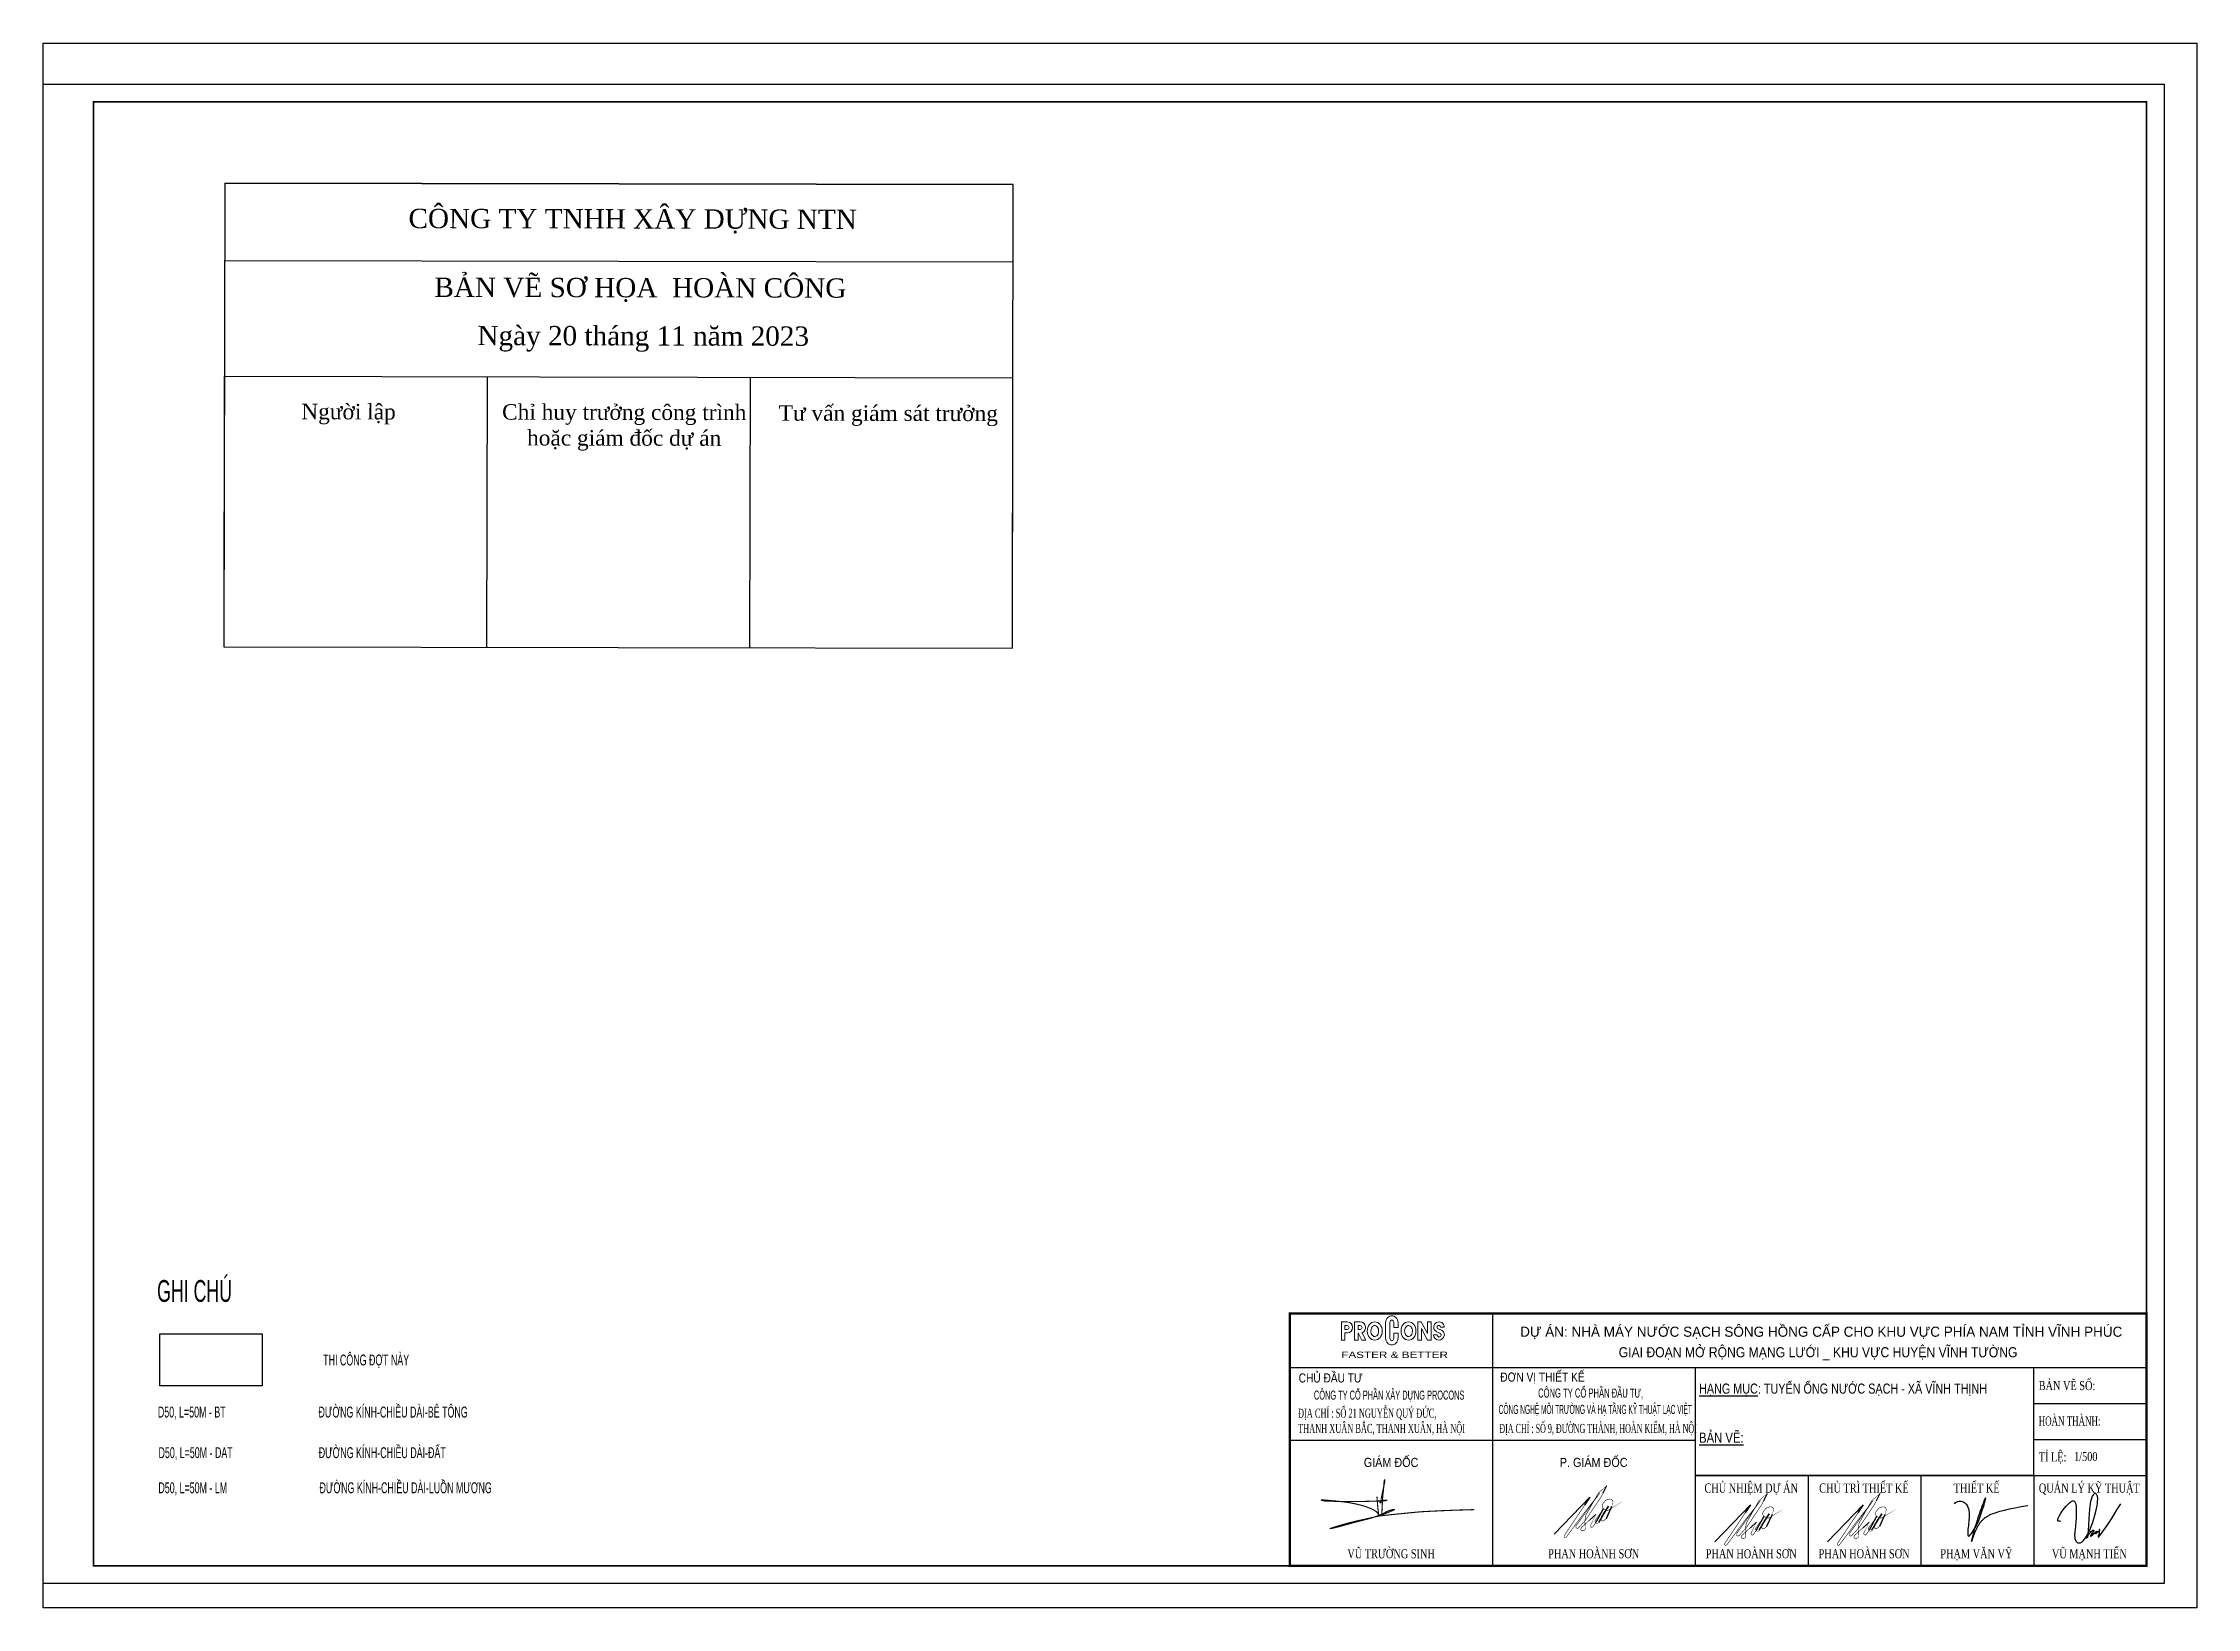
# Paper-space layout 'Layout1' of a CAD drawing. Extents: x -2400 to 6820, y -1166 to 888.
# Drawn here: x 2146.3 to 2572.9, y -1150.2 to -840.2 of the extents above; entities that cross this region are included whole.
import ezdxf
from ezdxf.enums import TextEntityAlignment as Align

# ---------------------------------------------------------------- set-up
doc = ezdxf.new("R2010")
doc.units = 0
doc.header["$MEASUREMENT"] = 0
for name, color, linetype in [('50', 2, 'Continuous'), ('CHU KHUNG TEN', 7, 'Continuous'), ('DUONGBAO', 7, 'Continuous'), ('NETTHAY', 7, 'Continuous'), ('Text', 2, 'Continuous'), ('Thi công đợt này', 10, 'ZIGZAG')]:
    doc.layers.add(name, color=color, linetype=linetype)
doc.layers.add('G-ANNO-TTLB', color=6, linetype='Continuous', lineweight=9)
doc.layers.add('G-IMPT', color=8, linetype='Continuous', lineweight=9)
doc.styles.add('Arial_7', font='arial.ttf', dxfattribs={"width": 1.3, "height": 1.43})
doc.styles.get("Standard").update_dxf_attribs({"font": 'vntimeh.shx', "bigfont": 'vn.shx'})
doc.styles.add('STYLE5', font='VHARIAL.TTF')
doc.styles.add('vnavantH', font='VHAVAN.TTF')
doc.styles.add('VNTIMEHSHX', font='vntimeh.shx', dxfattribs={"width": 0.8})
doc.linetypes.add('ZIGZAG', pattern='A,0.0001,-0.2,[131,ltypeshp.shx,S=0.2,R=0,X=-0.2,Y=0],-0.4,[131,ltypeshp.shx,S=0.2,R=180,X=0.2,Y=0],-0.2', length=0.8001)

psp = doc.layouts.get("Layout1")

# ---------------------------------------------------------------- texts
at = {"layer": 'CHU KHUNG TEN', "color": 2, "style": 'vnavantH', "width": 0.608203}
for s, height, p in [('ghi chó', 4.32, (2176.34, -1089.59)), ('thi c«ng ®ît nµy', 2.16, (2210.33, -1102.18)), ('c«ng ty cæ phÇn x©y dùng procons', 1.8, (2412.92, -1108.96)), ('d50, l=50m - bt', 2.16, (2175.79, -1112.5)), ('®\xadêng kÝnh-chiÒu dµi-bª t«ng', 2.16, (2215.66, -1112.5)), ('d50, l=50m - dat', 2.16, (2176.55, -1120.54)), ('®\xadêng kÝnh-chiÒu dµi-®Êt', 2.16, (2213.51, -1120.54)), ('d50, l=50m - lm', 2.16, (2175.99, -1127.5)), ('®\xadêng kÝnh-chiÒu dµi-luån m\xad¬ng', 2.16, (2218.15, -1127.5))]:
    psp.add_text(s, height=height, dxfattribs=at).set_placement(p, align=Align.CENTER)
at = {"layer": 'CHU KHUNG TEN', "color": 2, "style": 'vnavantH'}
for s, width, p, p2 in [('c«ng ty cæ phÇn ®Çu t\xad,', 0.624055, (2442.42, -1108.55), (2463.22, -1108.55)), ('c«ng nghÖ m«i tr\xadêng vµ h¹ tÇng kü thuËt l¹c viÖt', 0.546264, (2434.61, -1111.79), (2472.86, -1111.79))]:
    psp.add_text(s, height=1.8, dxfattribs=dict(at, width=width)).set_placement(p, p2, align=Align.FIT)
at = {"layer": 'G-ANNO-TTLB', "insert": (2403.43, -1099.44), "char_height": 1.2768, "width": 24.7521, "attachment_point": 1, "style": 'Arial_7'}
psp.add_mtext('FASTER & BETTER', dxfattribs=at)
at = {"layer": 'Text', "color": 2, "style": 'vnavantH'}
psp.add_text('dù ¸n: nhµ m¸y n\xadíc s¹ch s«ng hång cÊp cho khu vùc phÝa nam tØnh vÜnh phóc ', height=2, dxfattribs=at).set_placement((2498.86, -1095.42), align=Align.MIDDLE)
at = {"layer": 'Text', "color": 2, "style": 'vnavantH', "width": 0.9}
psp.add_text('giai ®o¹n më réng m¹ng l\xadíi _ khu vùc huyÖn vÜnh t\xadêng', height=2, dxfattribs=at).set_placement((2497.86, -1099.55), align=Align.MIDDLE)
at = {"layer": 'Text', "color": 2}
for s, style, width, p in [('chñ ®Çu t\xad', 'STYLE5', 0.8, (2395, -1105.56)), ('®¬n vÞ thiÕt kÕ', 'STYLE5', 0.8, (2434.93, -1105.39)), ('B¶n vÏ sè:', 'VNTIMEHSHX', 0.75, (2541.55, -1107.07)), ('thanh xu©n b¾c, thanh xu©n, hµ néi', 'VNTIMEHSHX', 0.6, (2394.87, -1115.56)), ('®Þa chØ : sè 21 nguyÔn quý ®øc,', 'VNTIMEHSHX', 0.6, (2394.87, -1112.54)), ('®Þa chØ : sè 9, ®\xadêng thµnh, hoµn kiÕm, hµ néi', 'VNTIMEHSHX', 0.55, (2434.74, -1115.56)), ('hoµn thµnh:', 'VNTIMEHSHX', 0.65, (2541.55, -1114.09)), ('TØ LÖ:', 'VNTIMEHSHX', 0.75, (2541.55, -1121.21)), ('1/500', 'VNTIMEHSHX', 0.75, (2548.55, -1121.12))]:
    psp.add_text(s, height=1.8, dxfattribs=dict(at, style=style, width=width)).set_placement(p)
at = {"layer": 'Text', "color": 2, "width": 0.8}
for s, style, p in [('%%Uh¹ng môc%%U: tuyÕn èng n\xadíc s¹ch - x· vÜnh thÞnh', 'vnavantH', (2474.29, -1106.77)), ('%%Ub¶n vÏ:', 'STYLE5', (2474.29, -1116.49))]:
    psp.add_text(s, height=2, dxfattribs=dict(at, style=style)).set_placement(p, align=Align.MIDDLE_LEFT)
at = {"layer": 'Text', "color": 2}
for s, style, width, p in [('gi¸m ®èc', 'STYLE5', 0.85, (2413.3, -1121.39)), ('p. gi¸m ®èc', 'STYLE5', 0.85, (2453.42, -1121.39)), ('CHñ NHIÖM Dù ¸N', 'VNTIMEHSHX', 0.75, (2484.62, -1126.47)), ('Chñ tr× ThiÕt kÕ', 'VNTIMEHSHX', 0.75, (2506.94, -1126.47)), ('ThiÕt kÕ', 'VNTIMEHSHX', 0.75, (2529.26, -1126.47)), ('QU¶N Lý Kü THUËT', 'VNTIMEHSHX', 0.75, (2551.58, -1126.47)), ('vò tr\xadêng sinh', 'VNTIMEHSHX', 0.75, (2413.3, -1139.48)), ('phan hoµnh s¬n', 'VNTIMEHSHX', 0.75, (2453.42, -1139.48)), ('phan hoµnh s¬n', 'VNTIMEHSHX', 0.75, (2484.62, -1139.48)), ('phan hoµnh s¬n', 'VNTIMEHSHX', 0.75, (2506.97, -1139.48)), ('ph¹m v¨n vü', 'VNTIMEHSHX', 0.75, (2529.21, -1139.48)), ('vò m¹nh tiÕn', 'VNTIMEHSHX', 0.75, (2551.58, -1139.48))]:
    psp.add_text(s, height=1.8, dxfattribs=dict(at, style=style, width=width)).set_placement(p, align=Align.MIDDLE_CENTER)

# ---------------------------------------------------------------- blocks, each defined once
blk = doc.blocks.new('phs')
at = {"color": 100}
for points in [[(27.4, 19.11), (40.23, 32.35)], [(40.23, 32.35), (38.3, 29.47)], [(45, 33.98), (46.29, 36.52)], [(40.17, 24.22), (42.34, 26.18)], [(42.41, 23.45), (45.05, 28.3)], [(43.36, 23.27), (46.86, 29.15)], [(46.86, 29.15), (44.94, 26.4)], [(46.11, 24.7), (48.08, 29.11)]]:
    blk.add_lwpolyline(points, dxfattribs=at)
at = {"color": 100, "const_width": 0.2}
for points in [[(38.3, 29.47), (31.07, 18.68, 0.220706), (31.04, 18.02), (31.04, 18.02, 0.401128), (31.81, 18.15), (37.73, 26.18), (43.79, 33.93)], [(43.79, 33.93), (35.23, 22.07), (35.2, 21.92, 0.765456), (36.18, 21.42), (38.54, 24.04, 0.036101), (38.83, 24.41), (44.04, 32.19, 0.025236), (44.07, 32.24), (45, 33.98)], [(44.94, 26.4), (44.35, 25.56, 0.153955), (44.25, 25.25), (44.25, 24.38, 0.62463), (45.14, 23.95), (46.11, 24.7)]]:
    blk.add_lwpolyline(points, format="xyb", dxfattribs=at)
at = {"color": 100}
for points in [[(46.29, 36.52, 0.0528, 0.2, 0), (43.72, 34.3, 0.2, 0.2, 0.085739), (43.01, 33.44, 0.2, 0.2, 0), (38.82, 26.03, 0.2, 0.2, 0.083155), (38.75, 25.85, 0.2, 0.2, 0), (38.38, 23.86, 0.2, 0.2, 0), (38.54, 21.27, 0.2, 0.2, -0.409714), (37.77, 20.39, 0.2, 0.2, 0), (37.47, 20.36, 0.2, 0.2, -0.560364), (36.98, 21.05, 0.2, 0.2, 0), (37.13, 21.42, 0.2, 0.2, -0.11039), (37.26, 21.59, 0.2, 0.2, 0), (40.17, 24.22, 0.2, 0.2, 0)], [(48.08, 29.11, 0.05, 0.2, 0), (48.46, 30.69, 0.2, 0.2, 0.505026), (47.04, 31.62, 0.2, 0.2, 0), (46.22, 31.39, 0.2, 0.2, 0.160271), (45.58, 30.96, 0.2, 0.2, 0), (44.85, 30.02, 0.2, 0.2, 0.426284), (45.11, 28.25, 0.2, 0.2, 0), (45.63, 27.88, 0.2, 0.2, 0.29986), (47, 27.83, 0.2, 0.03, 0), (51.98, 30.87, 0, 0, 0)], [(42.34, 26.18, 0.05, 0.2, 0), (40.42, 22.24, 0.2, 0.2, 0.688574), (41.21, 21.68, 0.2, 0.2, 0), (41.21, 21.68, 0.2, 0.2, 0), (42.41, 23.45, 0.2, 0.2, 0)], [(45.05, 28.3, 0.05, 0.2, 0), (42.14, 24.09, 0.2, 0.2, 0.206634), (42.05, 23.66, 0.2, 0.2, 0), (42.07, 23.58, 0.2, 0.121, 0.672746), (43.36, 23.27, 0.2, 0.121, 0.213777)]]:
    blk.add_lwpolyline(points, format="xyseb", dxfattribs=at)
blk = doc.blocks.new('Khung A2 CN - NMN Song Hong chuan - chu ky_dwg_logo PROCONS-959554-Autocad')
at = {"layer": 'G-IMPT'}
for p, q in [((9.16, 2.07), (8.42, 2.07)), ((9.81, 3.58), (10.58, 3.58))]:
    blk.add_line(p, q, dxfattribs=at)
at = {"layer": 'G-IMPT', "flags": 128}
for points in [[(-9, 4.66), (-10.17, 4.66), (-10.17, 0.98), (-9.45, 0.98), (-9.45, 2.43), (-9, 2.43)], [(-6.02, 2.49), (-5.26, 0.98), (-6.04, 0.98), (-6.77, 2.43), (-6.81, 2.43), (-6.81, 0.98), (-7.54, 0.98), (-7.54, 4.66), (-6.37, 4.66)], [(-1.28, 4.47), (-1.28, 2.39), (-1.28, 1.43)], [(-0.42, 1.47), (-0.43, 2.17), (-0.43, 4.44)], [(0.42, 4.44), (0.43, 3.51), (1.29, 3.51), (1.28, 4.47)], [(-9.01, 3.94), (-9.45, 3.94), (-9.45, 3.15), (-9.01, 3.15)], [(-6.38, 3.94), (-6.81, 3.94), (-6.81, 3.15), (-6.38, 3.15)], [(1.28, 1.43), (1.29, 2.39), (0.43, 2.39), (0.43, 2.39), (0.42, 1.47)]]:
    blk.add_lwpolyline(points, dxfattribs=at)
blk.add_lwpolyline([(5.96, 3.33), (7.22, 0.98), (7.92, 0.98), (7.92, 4.66), (7.19, 4.66), (7.19, 2.3), (5.92, 4.66), (5.23, 4.66), (5.23, 0.98), (5.96, 0.98)], close=True, dxfattribs=at)
at = {"layer": 'G-IMPT'}
for centre, radius, start, end in [((-9.02, 3.54), 1.12, 271.3358, 88.6642), ((-6.39, 3.54), 1.12, 289.5502, 88.6642), ((0.49, 4.36), 1.78, 137.0556, 176.3882), ((0, 4.75), 1.15, 90, 134.6846), ((0.31, 4.44), 0.732, 133.3935, 180.0239), ((0, 4.75), 0.291, 90, 131.7943), ((0, 4.75), 1.15, 45.3154, 90), ((0, 4.75), 0.291, 48.2057, 90), ((-0.31, 4.44), 0.732, 359.9761, 46.6065), ((-0.49, 4.36), 1.78, 3.6118, 42.9444), ((9.51, 3.6), 1.07, 359.1072, 180.7723), ((-9.02, 3.54), 0.392, 272.2528, 87.7472), ((-6.39, 3.54), 0.392, 272.2528, 87.7472), ((0.49, 1.55), 1.78, 183.6118, 222.9444), ((0, 1.15), 1.15, 225.3154, 270), ((0.31, 1.47), 0.732, 179.9761, 226.6065), ((0, 1.15), 0.291, 228.2057, 270), ((0, 1.15), 0.291, 270, 311.7943), ((0, 1.15), 1.15, 270, 314.6846), ((-0.31, 1.47), 0.732, 313.3935, 0.0239), ((-0.49, 1.55), 1.78, 317.0556, 356.3882), ((9.51, 2.07), 1.09, 180.2807, 350.2716), ((9.47, 3.6), 1.03, 180.7723, 255.7515), ((9.46, 3.62), 0.355, 354.0596, 230.3071), ((9.54, 2.02), 0.384, 172.6164, 50.7864), ((8.85, 1.18), 1.46, 50.7864, 75.7515), ((9.98, 4.24), 1.17, 230.0669, 258.8328), ((9.53, 2.05), 1.07, 351.2666, 77.844)]:
    blk.add_arc(centre, radius, start, end, dxfattribs=at)
for centre in [(-3.44, 2.82), (3.36, 2.82)]:
    blk.add_ellipse(centre, major_axis=(0, 1.84), ratio=0.821242, dxfattribs=at)
for points, knots in [([(-3.44, 3.94), (-3.53, 3.94), (-3.62, 3.91), (-3.82, 3.8), (-3.92, 3.71), (-4.09, 3.46), (-4.16, 3.3), (-4.23, 2.96), (-4.23, 2.77), (-4.18, 2.41), (-4.12, 2.25), (-3.96, 1.98), (-3.86, 1.88), (-3.67, 1.75), (-3.57, 1.71), (-3.48, 1.71)], [0, 0, 0, 0, 0.439344, 0.439344, 0.878688, 0.878688, 1.318032, 1.318032, 1.757376, 1.757376, 2.19672, 2.19672, 2.636064, 2.636064, 3.075408, 3.075408, 3.075408, 3.075408]), ([(-3.48, 1.71), (-3.39, 1.7), (-3.3, 1.72), (-3.1, 1.81), (-3, 1.89), (-2.82, 2.12), (-2.75, 2.26), (-2.66, 2.6), (-2.64, 2.79), (-2.68, 3.15), (-2.73, 3.32), (-2.88, 3.61), (-2.97, 3.72), (-3.16, 3.87), (-3.26, 3.91), (-3.38, 3.93), (-3.41, 3.94), (-3.44, 3.94)], [3.075408, 3.075408, 3.075408, 3.075408, 3.514752, 3.514752, 3.954097, 3.954097, 4.393441, 4.393441, 4.832785, 4.832785, 5.272129, 5.272129, 5.711473, 5.711473, 6.150817, 6.150817, 6.283185, 6.283185, 6.283185, 6.283185]), ([(3.36, 3.94), (3.26, 3.94), (3.17, 3.91), (2.98, 3.8), (2.88, 3.71), (2.71, 3.46), (2.64, 3.3), (2.57, 2.96), (2.56, 2.77), (2.62, 2.41), (2.68, 2.25), (2.83, 1.98), (2.93, 1.88), (3.13, 1.75), (3.22, 1.71), (3.32, 1.71)], [0, 0, 0, 0, 0.439344, 0.439344, 0.878688, 0.878688, 1.318032, 1.318032, 1.757376, 1.757376, 2.19672, 2.19672, 2.636064, 2.636064, 3.075408, 3.075408, 3.075408, 3.075408]), ([(3.32, 1.71), (3.41, 1.7), (3.5, 1.72), (3.69, 1.81), (3.79, 1.89), (3.97, 2.12), (4.05, 2.26), (4.14, 2.6), (4.15, 2.79), (4.12, 3.15), (4.07, 3.32), (3.92, 3.61), (3.82, 3.72), (3.63, 3.87), (3.53, 3.91), (3.41, 3.93), (3.38, 3.94), (3.36, 3.94)], [3.075408, 3.075408, 3.075408, 3.075408, 3.514752, 3.514752, 3.954097, 3.954097, 4.393441, 4.393441, 4.832785, 4.832785, 5.272129, 5.272129, 5.711473, 5.711473, 6.150817, 6.150817, 6.283185, 6.283185, 6.283185, 6.283185])]:
    blk.add_open_spline(points, degree=3, knots=knots, dxfattribs=at)
blk = doc.blocks.new('DAUHC')
blk.add_lwpolyline([(2424570, 1065996), (2439530, 1065996), (2439530, 1074796), (2424570, 1074796)], close=True)
for points in [[(2424570, 1074796), (2439530, 1074796)], [(2424570, 1073329), (2439530, 1073329)], [(2424570, 1071129), (2439530, 1071129)], [(2424570, 1071129), (2424570, 1065996)], [(2429556, 1071129), (2429556, 1065996)], [(2434543, 1071129), (2434543, 1065996)], [(2439530, 1065996), (2439530, 1071129)]]:
    blk.add_lwpolyline(points)
for s, insert, char_height, width, attachment_point in [('{\\fTimes New Roman|b0|i0|c0|p18;CÔNG TY TNHH XÂY DỰNG NTN}', (2428058, 1074315), 366.67, 13429.23, 1), ('{\\fTimes New Roman|b0|i0|c0|p18;BẢN VẼ SƠ HỌA  HOÀN CÔNG}', (2428552, 1073010), 366.67, 8540.82, 1), ('{\\fTimes New Roman|b0|i0|c0|p18;Ngày 20 tháng 11 năm 2023}', (2429370, 1072096), 366.67, 8540.82, 1), ('{\\fTimes New Roman|b0|i0|c0|p18;Người lập}', (2426032, 1070610), 293.33, 6832.66, 1), ('{\\fTimes New Roman|b0|i0|c0|p18;Chỉ huy trưởng công trình\\Phoặc giám đốc dự án}', (2432158, 1070610), 293.33, 4614.58, 2), ('{\\fTimes New Roman|b0|i0|c0|p18;Tư vấn giám sát trưởng}', (2435088, 1070601), 293.33, 6832.66, 1)]:
    blk.add_mtext(s, dxfattribs=dict(insert=insert, char_height=char_height, width=width, attachment_point=attachment_point))

# ---------------------------------------------------------------- linework, layer by layer
for p, q in [((2540.56, -1124.01), (2473.6, -1124.01)), ((2495.92, -1124.01), (2495.92, -1141.87)), ((2518.24, -1124.01), (2518.24, -1141.87)), ((2540.56, -1124.01), (2540.56, -1141.87))]:
    psp.add_line(p, q)
at = {"color": 8, "const_width": 0.214}
psp.add_lwpolyline([(2410.5, -1128.17), (2410.56, -1128.99), (2410.62, -1129.67), (2410.67, -1130.23), (2410.71, -1130.68), (2410.76, -1131.03), (2410.79, -1131.3), (2410.81, -1131.49), (2410.83, -1131.62), (2410.84, -1131.71), (2410.83, -1131.75), (2410.82, -1131.75), (2410.81, -1131.73), (2410.78, -1131.69), (2410.76, -1131.63), (2410.72, -1131.57), (2410.69, -1131.5), (2410.65, -1131.44), (2410.61, -1131.38), (2410.57, -1131.33), (2410.52, -1131.28), (2410.47, -1131.23), (2410.42, -1131.19), (2410.36, -1131.14), (2410.3, -1131.09), (2410.23, -1131.05), (2410.16, -1131), (2410.08, -1130.95), (2410, -1130.9), (2409.92, -1130.85), (2409.83, -1130.8), (2409.74, -1130.75), (2409.64, -1130.7), (2409.54, -1130.65), (2409.44, -1130.61), (2409.33, -1130.56), (2409.22, -1130.51), (2409.11, -1130.47), (2408.99, -1130.42), (2408.87, -1130.37), (2408.75, -1130.33), (2408.62, -1130.28), (2408.49, -1130.23), (2408.36, -1130.19), (2408.23, -1130.14), (2408.1, -1130.1), (2407.96, -1130.05), (2407.83, -1130.01), (2407.7, -1129.97), (2407.57, -1129.93), (2407.44, -1129.9), (2407.32, -1129.86), (2407.19, -1129.83), (2407.08, -1129.8), (2406.96, -1129.77), (2406.85, -1129.74), (2406.74, -1129.72), (2406.64, -1129.69), (2406.54, -1129.67), (2406.45, -1129.65), (2406.36, -1129.63), (2406.27, -1129.61), (2406.18, -1129.6), (2406.09, -1129.58), (2406.01, -1129.56), (2405.92, -1129.55), (2405.84, -1129.53), (2405.75, -1129.51), (2405.67, -1129.49), (2405.59, -1129.48), (2405.5, -1129.46), (2405.42, -1129.44), (2405.33, -1129.43), (2405.25, -1129.41), (2405.17, -1129.4), (2405.08, -1129.38), (2405, -1129.36), (2404.91, -1129.35), (2404.82, -1129.33), (2404.73, -1129.32), (2404.64, -1129.3), (2404.54, -1129.29), (2404.43, -1129.27), (2404.33, -1129.26), (2404.21, -1129.24), (2404.09, -1129.23), (2403.97, -1129.22), (2403.83, -1129.2), (2403.69, -1129.18), (2403.54, -1129.17), (2403.38, -1129.15), (2403.22, -1129.13), (2403.04, -1129.11), (2402.87, -1129.09), (2402.69, -1129.07), (2402.5, -1129.05), (2402.31, -1129.04), (2402.12, -1129.02), (2401.93, -1129), (2401.74, -1128.98), (2401.56, -1128.97), (2401.38, -1128.95), (2401.21, -1128.94), (2401.05, -1128.93), (2400.9, -1128.91), (2400.76, -1128.9), (2400.63, -1128.89), (2400.52, -1128.88), (2400.41, -1128.87), (2400.32, -1128.87), (2400.22, -1128.86), (2400.14, -1128.85), (2400.06, -1128.84), (2399.98, -1128.84), (2399.9, -1128.83), (2399.83, -1128.83), (2399.77, -1128.82), (2399.71, -1128.82), (2399.65, -1128.81), (2399.6, -1128.81), (2399.56, -1128.81), (2399.53, -1128.81), (2399.5, -1128.81), (2399.49, -1128.81), (2399.47, -1128.82), (2399.47, -1128.82), (2399.47, -1128.83), (2399.47, -1128.84), (2399.48, -1128.85), (2399.49, -1128.86), (2399.5, -1128.87), (2399.52, -1128.88), (2399.55, -1128.89), (2399.57, -1128.9), (2399.6, -1128.92), (2399.64, -1128.93), (2399.68, -1128.94), (2399.72, -1128.95), (2399.77, -1128.96), (2399.82, -1128.97), (2399.87, -1128.98), (2399.92, -1128.99), (2399.98, -1129), (2400.03, -1129.01), (2400.07, -1129.01), (2400.12, -1129.02), (2400.16, -1129.03), (2400.2, -1129.03), (2400.24, -1129.04), (2400.28, -1129.05), (2400.33, -1129.05), (2400.37, -1129.05), (2400.42, -1129.06), (2400.48, -1129.06), (2400.53, -1129.07), (2400.6, -1129.07), (2400.66, -1129.07), (2400.73, -1129.08), (2400.81, -1129.08), (2400.89, -1129.08), (2400.97, -1129.08), (2401.06, -1129.09), (2401.15, -1129.09), (2401.25, -1129.09), (2401.37, -1129.09), (2401.49, -1129.09), (2401.63, -1129.09), (2401.79, -1129.09), (2401.97, -1129.1), (2402.17, -1129.1), (2402.39, -1129.11), (2402.62, -1129.11), (2402.86, -1129.12), (2403.11, -1129.12), (2403.37, -1129.13), (2403.62, -1129.13), (2403.87, -1129.14), (2404.12, -1129.14), (2404.35, -1129.14), (2404.58, -1129.14), (2404.81, -1129.15), (2405.03, -1129.15), (2405.24, -1129.15), (2405.45, -1129.14), (2405.66, -1129.14), (2405.86, -1129.14), (2406.06, -1129.14), (2406.26, -1129.14), (2406.46, -1129.13), (2406.66, -1129.13), (2406.87, -1129.13), (2407.07, -1129.12), (2407.28, -1129.12), (2407.49, -1129.12), (2407.71, -1129.12), (2407.94, -1129.11), (2408.18, -1129.11), (2408.44, -1129.1), (2408.71, -1129.1), (2409, -1129.09), (2409.31, -1129.09), (2409.65, -1129.08), (2409.99, -1129.07), (2410.35, -1129.05), (2410.7, -1129.04), (2411.03, -1129.03), (2411.35, -1129.02), (2411.63, -1129), (2411.86, -1128.99), (2412.05, -1128.98), (2412.2, -1128.97), (2412.3, -1128.96), (2412.38, -1128.95), (2412.42, -1128.94), (2412.45, -1128.94), (2412.46, -1128.93), (2412.46, -1128.92), (2412.46, -1128.91), (2412.46, -1128.9), (2412.45, -1128.89), (2412.44, -1128.88), (2412.42, -1128.88), (2412.39, -1128.87), (2412.36, -1128.87), (2412.33, -1128.86), (2412.28, -1128.86), (2412.23, -1128.86), (2412.18, -1128.86), (2412.12, -1128.86), (2412.06, -1128.87), (2412, -1128.87), (2411.94, -1128.87), (2411.88, -1128.88), (2411.83, -1128.88), (2411.78, -1128.89), (2411.74, -1128.89), (2411.7, -1128.9), (2411.66, -1128.91), (2411.62, -1128.91), (2411.58, -1128.92), (2411.54, -1128.93), (2411.5, -1128.95), (2411.46, -1128.96), (2411.42, -1128.98), (2411.38, -1128.99), (2411.35, -1129.01), (2411.31, -1129.03), (2411.28, -1129.04), (2411.25, -1129.06), (2411.22, -1129.07), (2411.2, -1129.09), (2411.18, -1129.1), (2411.17, -1129.12), (2411.16, -1129.13), (2411.15, -1129.14), (2411.14, -1129.16), (2411.13, -1129.17), (2411.13, -1129.18), (2411.12, -1129.2), (2411.12, -1129.21), (2411.11, -1129.22), (2411.11, -1129.23), (2411.11, -1129.25), (2411.11, -1129.26), (2411.11, -1129.27), (2411.11, -1129.28), (2411.11, -1129.29), (2411.11, -1129.3), (2411.12, -1129.31), (2411.12, -1129.32), (2411.12, -1129.33), (2411.13, -1129.34), (2411.14, -1129.35), (2411.14, -1129.36), (2411.15, -1129.36), (2411.16, -1129.37), (2411.16, -1129.37), (2411.17, -1129.38), (2411.18, -1129.38), (2411.19, -1129.38), (2411.2, -1129.38), (2411.21, -1129.38), (2411.22, -1129.37), (2411.23, -1129.37), (2411.25, -1129.36), (2411.26, -1129.36), (2411.27, -1129.35), (2411.28, -1129.34), (2411.29, -1129.33), (2411.29, -1129.32), (2411.3, -1129.3), (2411.31, -1129.29), (2411.31, -1129.27), (2411.31, -1129.25), (2411.32, -1129.23), (2411.32, -1129.2), (2411.32, -1129.17), (2411.32, -1129.13), (2411.32, -1129.09), (2411.32, -1129.05), (2411.32, -1129), (2411.32, -1128.94), (2411.32, -1128.89), (2411.32, -1128.83), (2411.33, -1128.77), (2411.33, -1128.71), (2411.34, -1128.64), (2411.35, -1128.57), (2411.36, -1128.48), (2411.38, -1128.39), (2411.4, -1128.29), (2411.42, -1128.17), (2411.45, -1128.04), (2411.48, -1127.9), (2411.51, -1127.73), (2411.54, -1127.56), (2411.58, -1127.38), (2411.62, -1127.2), (2411.66, -1127.02), (2411.7, -1126.83), (2411.74, -1126.65), (2411.78, -1126.48), (2411.81, -1126.32), (2411.84, -1126.16), (2411.88, -1126.02), (2411.91, -1125.88), (2411.93, -1125.76), (2411.96, -1125.64), (2411.98, -1125.54), (2412, -1125.46), (2412.02, -1125.38), (2412.03, -1125.31), (2412.04, -1125.26), (2412.05, -1125.21), (2412.06, -1125.16), (2412.07, -1125.12), (2412.07, -1125.08), (2412.08, -1125.05), (2412.08, -1125.02), (2412.08, -1124.98), (2412.08, -1124.96), (2412.08, -1124.93), (2412.08, -1124.91), (2412.08, -1124.88), (2412.07, -1124.87), (2412.07, -1124.85), (2412.06, -1124.84), (2412.05, -1124.83), (2412.04, -1124.82), (2412.04, -1124.82), (2412.03, -1124.82), (2412.02, -1124.83), (2412.01, -1124.84), (2412, -1124.85), (2411.99, -1124.86), (2411.98, -1124.88), (2411.97, -1124.9), (2411.96, -1124.93), (2411.95, -1124.96), (2411.94, -1125), (2411.93, -1125.04), (2411.93, -1125.08), (2411.92, -1125.13), (2411.92, -1125.19), (2411.91, -1125.26), (2411.91, -1125.33), (2411.9, -1125.42), (2411.89, -1125.52), (2411.88, -1125.62), (2411.88, -1125.75), (2411.87, -1125.88), (2411.86, -1126.01), (2411.85, -1126.15), (2411.84, -1126.29), (2411.83, -1126.42), (2411.82, -1126.54), (2411.81, -1126.65), (2411.8, -1126.75), (2411.79, -1126.82), (2411.79, -1126.89), (2411.78, -1126.95), (2411.78, -1127.01), (2411.77, -1127.06), (2411.76, -1127.12), (2411.76, -1127.17), (2411.75, -1127.24), (2411.74, -1127.31), (2411.73, -1127.39), (2411.72, -1127.47), (2411.71, -1127.56), (2411.7, -1127.65), (2411.69, -1127.74), (2411.68, -1127.83), (2411.67, -1127.92), (2411.66, -1128.01), (2411.65, -1128.1), (2411.65, -1128.19), (2411.64, -1128.28), (2411.63, -1128.37), (2411.63, -1128.46), (2411.62, -1128.55), (2411.61, -1128.65), (2411.61, -1128.74), (2411.6, -1128.84), (2411.59, -1128.93), (2411.59, -1129.03), (2411.58, -1129.12), (2411.58, -1129.22), (2411.57, -1129.32), (2411.57, -1129.41), (2411.56, -1129.51), (2411.56, -1129.61), (2411.56, -1129.72), (2411.55, -1129.82), (2411.55, -1129.94), (2411.54, -1130.06), (2411.54, -1130.18), (2411.53, -1130.32), (2411.52, -1130.46), (2411.51, -1130.6), (2411.5, -1130.74), (2411.5, -1130.89), (2411.49, -1131.02), (2411.48, -1131.15), (2411.47, -1131.27), (2411.47, -1131.37), (2411.46, -1131.47), (2411.46, -1131.55), (2411.46, -1131.61), (2411.47, -1131.67), (2411.48, -1131.71), (2411.49, -1131.74), (2411.51, -1131.76), (2411.54, -1131.77), (2411.58, -1131.77), (2411.62, -1131.76), (2411.66, -1131.74), (2411.71, -1131.72), (2411.76, -1131.7), (2411.81, -1131.67), (2411.86, -1131.64), (2411.91, -1131.62), (2411.97, -1131.59), (2412.02, -1131.57), (2412.08, -1131.55), (2412.13, -1131.53), (2412.19, -1131.5), (2412.25, -1131.48), (2412.32, -1131.46), (2412.38, -1131.43), (2412.45, -1131.4), (2412.51, -1131.38), (2412.58, -1131.35), (2412.65, -1131.32), (2412.72, -1131.29), (2412.78, -1131.27), (2412.85, -1131.24), (2412.91, -1131.21), (2412.98, -1131.19), (2413.04, -1131.16), (2413.1, -1131.14), (2413.15, -1131.11), (2413.21, -1131.09), (2413.26, -1131.07), (2413.31, -1131.05), (2413.37, -1131.03), (2413.41, -1131.01), (2413.46, -1130.99), (2413.51, -1130.97), (2413.55, -1130.95), (2413.6, -1130.93), (2413.64, -1130.91), (2413.68, -1130.9), (2413.71, -1130.88), (2413.75, -1130.87), (2413.78, -1130.85), (2413.81, -1130.84), (2413.84, -1130.83), (2413.87, -1130.81), (2413.89, -1130.8), (2413.91, -1130.79), (2413.93, -1130.78), (2413.94, -1130.77), (2413.96, -1130.76), (2413.96, -1130.74), (2413.97, -1130.74), (2413.97, -1130.73), (2413.96, -1130.72), (2413.95, -1130.72), (2413.94, -1130.71), (2413.92, -1130.71), (2413.9, -1130.71), (2413.87, -1130.71), (2413.83, -1130.71), (2413.8, -1130.72), (2413.75, -1130.72), (2413.7, -1130.73), (2413.64, -1130.74), (2413.58, -1130.75), (2413.52, -1130.77), (2413.45, -1130.78), (2413.38, -1130.8), (2413.31, -1130.81), (2413.24, -1130.83), (2413.17, -1130.85), (2413.1, -1130.87), (2413.04, -1130.89), (2412.98, -1130.91), (2412.92, -1130.93), (2412.86, -1130.95), (2412.81, -1130.97), (2412.75, -1131), (2412.7, -1131.02), (2412.64, -1131.04), (2412.59, -1131.07), (2412.54, -1131.09), (2412.48, -1131.12), (2412.43, -1131.14), (2412.37, -1131.17), (2412.31, -1131.2), (2412.25, -1131.24), (2412.18, -1131.27), (2412.11, -1131.31), (2412.04, -1131.35), (2411.95, -1131.39), (2411.86, -1131.44), (2411.76, -1131.49), (2411.65, -1131.55), (2411.53, -1131.61), (2411.4, -1131.67), (2411.25, -1131.74), (2411.09, -1131.81), (2410.92, -1131.88), (2410.73, -1131.96), (2410.53, -1132.04), (2410.31, -1132.12), (2410.08, -1132.19), (2409.83, -1132.27), (2409.57, -1132.35), (2409.3, -1132.43), (2409.02, -1132.51), (2408.73, -1132.58), (2408.44, -1132.66), (2408.15, -1132.74), (2407.85, -1132.81), (2407.56, -1132.89), (2407.27, -1132.96), (2406.99, -1133.03), (2406.7, -1133.11), (2406.42, -1133.18), (2406.14, -1133.26), (2405.86, -1133.33), (2405.58, -1133.4), (2405.31, -1133.48), (2405.03, -1133.56), (2404.77, -1133.63), (2404.5, -1133.7), (2404.25, -1133.77), (2404.01, -1133.84), (2403.78, -1133.91), (2403.57, -1133.96), (2403.37, -1134.02), (2403.19, -1134.07), (2403.02, -1134.11), (2402.86, -1134.15), (2402.72, -1134.19), (2402.58, -1134.22), (2402.45, -1134.25), (2402.34, -1134.28), (2402.22, -1134.31), (2402.12, -1134.34), (2402.01, -1134.36), (2401.92, -1134.38), (2401.83, -1134.4), (2401.74, -1134.42), (2401.66, -1134.44), (2401.58, -1134.46), (2401.51, -1134.47), (2401.44, -1134.48), (2401.38, -1134.49), (2401.32, -1134.5), (2401.28, -1134.5), (2401.25, -1134.51), (2401.22, -1134.5), (2401.22, -1134.5), (2401.22, -1134.49), (2401.24, -1134.48), (2401.27, -1134.46), (2401.32, -1134.44), (2401.37, -1134.42), (2401.44, -1134.4), (2401.52, -1134.37), (2401.61, -1134.34), (2401.72, -1134.31), (2401.83, -1134.27), (2401.95, -1134.24), (2402.08, -1134.2), (2402.22, -1134.16), (2402.38, -1134.11), (2402.54, -1134.06), (2402.71, -1134.01), (2402.9, -1133.96), (2403.09, -1133.9), (2403.29, -1133.84), (2403.5, -1133.78), (2403.71, -1133.72), (2403.93, -1133.65), (2404.16, -1133.59), (2404.39, -1133.53), (2404.62, -1133.46), (2404.85, -1133.4), (2405.08, -1133.34), (2405.31, -1133.28), (2405.53, -1133.23), (2405.75, -1133.17), (2405.95, -1133.12), (2406.14, -1133.08), (2406.32, -1133.03), (2406.48, -1133), (2406.63, -1132.96), (2406.77, -1132.93), (2406.91, -1132.9), (2407.04, -1132.87), (2407.16, -1132.85), (2407.28, -1132.82), (2407.41, -1132.79), (2407.53, -1132.77), (2407.65, -1132.74), (2407.77, -1132.72), (2407.88, -1132.69), (2408, -1132.67), (2408.11, -1132.64), (2408.22, -1132.62), (2408.33, -1132.6), (2408.44, -1132.57), (2408.55, -1132.55), (2408.66, -1132.52), (2408.78, -1132.49), (2408.91, -1132.46), (2409.05, -1132.43), (2409.2, -1132.39), (2409.36, -1132.36), (2409.53, -1132.32), (2409.71, -1132.27), (2409.9, -1132.23), (2410.08, -1132.19), (2410.26, -1132.15), (2410.44, -1132.11), (2410.6, -1132.08), (2410.76, -1132.05), (2410.91, -1132.02), (2411.05, -1132), (2411.19, -1131.98), (2411.33, -1131.96), (2411.49, -1131.94), (2411.66, -1131.92), (2411.84, -1131.9), (2412.05, -1131.88), (2412.27, -1131.85), (2412.52, -1131.83), (2412.78, -1131.8), (2413.06, -1131.77), (2413.35, -1131.74), (2413.66, -1131.71), (2413.97, -1131.68), (2414.3, -1131.65), (2414.64, -1131.61), (2414.97, -1131.58), (2415.31, -1131.55), (2415.64, -1131.51), (2415.95, -1131.48), (2416.25, -1131.45), (2416.53, -1131.42), (2416.79, -1131.4), (2417.03, -1131.38), (2417.24, -1131.35), (2417.44, -1131.33), (2417.62, -1131.32), (2417.79, -1131.3), (2417.95, -1131.28), (2418.1, -1131.27), (2418.24, -1131.25), (2418.38, -1131.24), (2418.52, -1131.23), (2418.66, -1131.22), (2418.8, -1131.2), (2418.94, -1131.19), (2419.09, -1131.18), (2419.24, -1131.17), (2419.4, -1131.16), (2419.58, -1131.15), (2419.75, -1131.14), (2419.94, -1131.13), (2420.12, -1131.12), (2420.32, -1131.11), (2420.51, -1131.1), (2420.7, -1131.09), (2420.9, -1131.08), (2421.09, -1131.07), (2421.29, -1131.06), (2421.49, -1131.05), (2421.69, -1131.04), (2421.9, -1131.03), (2422.11, -1131.02), (2422.33, -1131.01), (2422.56, -1131), (2422.79, -1130.99), (2423.04, -1130.97), (2423.29, -1130.96), (2423.55, -1130.95), (2423.83, -1130.94), (2424.11, -1130.93), (2424.42, -1130.91), (2424.73, -1130.9), (2425.1, -1130.89), (2425.53, -1130.87), (2426.06, -1130.85), (2426.73, -1130.83), (2427.55, -1130.81), (2428.55, -1130.78), (2429.77, -1130.74)], dxfattribs=at)
at = {"color": 2}
psp.add_lwpolyline([(2545.93, -1133.07), (2545.64, -1133.05), (2545.48, -1133.04), (2545.4, -1133), (2545.37, -1132.98), (2545.35, -1132.95), (2545.33, -1132.93), (2545.32, -1132.88), (2545.31, -1132.86), (2545.31, -1132.81), (2545.31, -1132.77), (2545.31, -1132.72), (2545.33, -1132.63), (2545.39, -1132.43), (2545.59, -1132.02), (2545.84, -1131.56), (2546.18, -1131.06), (2546.6, -1130.51), (2547.02, -1130.05), (2547.39, -1129.68), (2547.65, -1129.43), (2547.87, -1129.25), (2547.99, -1129.16), (2548.13, -1129.08), (2548.27, -1129.02), (2548.34, -1129.01), (2548.4, -1129), (2548.46, -1129), (2548.51, -1129.02), (2548.56, -1129.05), (2548.63, -1129.1), (2548.7, -1129.17), (2548.74, -1129.23), (2548.78, -1129.3), (2548.8, -1129.36), (2548.84, -1129.47), (2548.86, -1129.54), (2548.9, -1129.67), (2548.93, -1129.83), (2548.94, -1129.92), (2548.96, -1130.08), (2548.97, -1130.25), (2548.98, -1130.4), (2548.99, -1130.56), (2549, -1130.77), (2549, -1131.05), (2549, -1131.3), (2548.97, -1131.93), (2548.95, -1132.36), (2548.75, -1134.75), (2548.73, -1135.04), (2548.69, -1135.47), (2548.67, -1135.7), (2548.67, -1135.94), (2548.7, -1136.17), (2548.74, -1136.47), (2548.8, -1136.68), (2548.88, -1136.91), (2549, -1137.08), (2549.09, -1137.18), (2549.18, -1137.25), (2549.3, -1137.3), (2549.42, -1137.32), (2549.52, -1137.34), (2549.64, -1137.34), (2549.8, -1137.32), (2549.94, -1137.28), (2550.05, -1137.22), (2550.14, -1137.15), (2550.4, -1136.89), (2550.98, -1136.14), (2551.61, -1134.93), (2552.18, -1133.4), (2552.59, -1132.11), (2552.91, -1130.88), (2553.11, -1129.94), (2553.17, -1129.54), (2553.2, -1129.26), (2553.22, -1129), (2553.24, -1128.73), (2553.24, -1128.49), (2553.17, -1128.12), (2553.12, -1127.96), (2553.07, -1127.85), (2553.02, -1127.74), (2552.93, -1127.64), (2552.86, -1127.57), (2552.78, -1127.54), (2552.7, -1127.54), (2552.6, -1127.58), (2552.48, -1127.68), (2552.34, -1127.81), (2552.19, -1128.02), (2552.09, -1128.25), (2551.93, -1128.77), (2551.84, -1129.12), (2551.74, -1129.59), (2551.66, -1130.13), (2551.62, -1130.63), (2551.51, -1132.52), (2551.4, -1133.97), (2551.29, -1135.71), (2551.27, -1135.84), (2551.25, -1135.99), (2551.23, -1136.09), (2551.2, -1136.19), (2551.15, -1136.29), (2551.11, -1136.35), (2551.07, -1136.39), (2551.04, -1136.42), (2551.02, -1136.43), (2551.01, -1136.43), (2550.98, -1136.42), (2550.98, -1136.4), (2550.98, -1136.39), (2550.98, -1136.36), (2551.1, -1136.18), (2551.19, -1136.02), (2551.34, -1135.77), (2551.61, -1135.45), (2551.79, -1135.26), (2551.96, -1135.09), (2552.12, -1134.94), (2552.21, -1134.87), (2552.26, -1134.84), (2552.32, -1134.81), (2552.36, -1134.8), (2552.41, -1134.79), (2552.43, -1134.79), (2552.45, -1134.79), (2552.47, -1134.79), (2552.48, -1134.81), (2552.48, -1134.83), (2552.47, -1134.88), (2552.45, -1134.93), (2552.3, -1135.19), (2551.96, -1135.67), (2551.87, -1135.81), (2551.84, -1135.87), (2551.82, -1135.91), (2551.81, -1135.94), (2551.8, -1135.97), (2551.8, -1136), (2551.8, -1136.02), (2551.83, -1136.03), (2551.85, -1136.03), (2551.87, -1136.03), (2552.73, -1135.25), (2552.86, -1135.14), (2552.91, -1135.1), (2552.97, -1135.07), (2553.02, -1135.05), (2553.05, -1135.04), (2553.08, -1135.04), (2553.11, -1135.05), (2553.12, -1135.06), (2553.13, -1135.08), (2553.13, -1135.11), (2553.05, -1135.22), (2552.96, -1135.32), (2552.89, -1135.4), (2552.86, -1135.43), (2552.84, -1135.45), (2552.83, -1135.48), (2552.83, -1135.49), (2552.84, -1135.51), (2552.85, -1135.51), (2552.87, -1135.51), (2553.44, -1135.04), (2553.55, -1134.96), (2553.59, -1134.93), (2553.62, -1134.89), (2553.65, -1134.83), (2553.66, -1134.79), (2553.67, -1134.75), (2553.67, -1134.71), (2553.66, -1134.68), (2553.65, -1134.67), (2553.63, -1134.66), (2553.61, -1134.66), (2553.6, -1134.67), (2553.57, -1134.7), (2553.55, -1134.8), (2553.54, -1134.88), (2553.52, -1135.2), (2553.53, -1135.34), (2553.45, -1135.65), (2553.36, -1136.01), (2553.33, -1136.1), (2553.32, -1136.15), (2553.32, -1136.18), (2553.32, -1136.2), (2553.33, -1136.21), (2553.35, -1136.22), (2553.37, -1136.22), (2553.4, -1136.22), (2554.06, -1135.37), (2555.25, -1133.7), (2556.13, -1132.34), (2557.18, -1130.61), (2557.81, -1129.58)], dxfattribs=at)
psp.add_open_spline([(2524.86, -1129.59), (2525.11, -1129.26), (2525.64, -1129.05), (2526.44, -1129.04), (2526.97, -1129.39), (2527.7, -1130.26), (2527.86, -1132.25), (2527.49, -1134.72), (2527.48, -1136.74), (2529.34, -1133.78), (2529.62, -1133.14), (2530.91, -1129.27), (2531.17, -1128.15), (2530.77, -1128.76), (2530.66, -1129.17), (2530.54, -1129.54), (2530.36, -1129.95), (2528.74, -1134.45), (2527.63, -1139.08), (2529.03, -1134.93), (2529.47, -1134.11), (2529.84, -1133.5), (2530.05, -1133.21), (2530.39, -1132.82), (2530.95, -1132.29), (2531.62, -1131.92), (2532.29, -1131.43), (2535.83, -1130.48), (2539.41, -1129.92)], degree=3, knots=[0, 0, 0, 0, 1.760428, 5.186283, 7.818526, 9.978394, 11.493811, 13.803608, 15.103163, 18.195064, 21.583364, 25.527761, 28.248457, 30.775508, 31.479469, 32.852933, 34.270356, 37.142611, 47.533228, 49.069422, 50.573463, 51.551698, 52.763413, 54.343217, 55.976469, 57.488653, 59.368296, 66.612686, 66.612686, 66.612686, 66.612686], dxfattribs=at)
at = {"layer": '50', "color": 1}
psp.add_lwpolyline([(2146.34, -840.22), (2572.89, -840.22), (2572.89, -1150.22), (2146.34, -1150.22)], close=True, dxfattribs=at)
at = {"layer": 'CHU KHUNG TEN'}
psp.add_line((2393.24, -1117), (2473.6, -1117), dxfattribs=at)
at = {"layer": 'DEFPOINTS'}
psp.add_lwpolyline([(2146.34, -848.37), (2566.39, -848.37), (2566.39, -1145.37), (2146.34, -1145.37)], close=True, dxfattribs=at)
at = {"layer": 'DUONGBAO', "color": 1}
for points, const_width in [([(2156.34, -851.87), (2562.89, -851.87), (2562.89, -1141.87), (2156.34, -1141.87)], 0.35), ([(2562.89, -1091.87), (2562.89, -1141.87), (2393.24, -1141.87), (2393.24, -1091.87)], 0.442)]:
    psp.add_lwpolyline(points, close=True, dxfattribs=dict(at, const_width=const_width))
at = {"layer": 'NETTHAY'}
for p, q in [((2433.42, -1141.87), (2433.42, -1091.87)), ((2393.24, -1102.58), (2562.89, -1102.58)), ((2473.6, -1141.87), (2473.6, -1102.58)), ((2473.6, -1141.87), (2473.6, -1102.58)), ((2540.56, -1124.01), (2540.56, -1102.58)), ((2540.56, -1109.72), (2562.89, -1109.72)), ((2540.56, -1116.87), (2562.89, -1116.87)), ((2473.6, -1124.01), (2562.89, -1124.01))]:
    psp.add_line(p, q, dxfattribs=at)
at = {"layer": 'Thi công đợt này', "ltscale": 5}
psp.add_lwpolyline([(2169.44, -1095.92), (2189.75, -1095.92), (2189.75, -1106.23), (2169.44, -1106.23)], close=True, dxfattribs=at)

# ---------------------------------------------------------------- block references
at = {"xscale": 0.01043927434106124, "yscale": 0.01043927434106124, "zscale": 0.01043927434106124, "rotation": 359.8881718971399}
psp.add_blockref('DAUHC', (-23150.29, -12038.62), dxfattribs=at)
for name, p, xscale, yscale, zscale in [('Khung A2 CN - NMN Song Hong chuan - chu ky_dwg_logo PROCONS-959554-Autocad', (2413.45, -1098.13), 0.9821415285484818, 0.9821415285484818, 0.9821415285484818), ('phs', (2430.41, -1146.2), 0.5537162361641776, 0.5537162361641776, 0.5537162361641776), ('phs', (2462.21, -1147.73), 0.5537162361641776, 0.5537162361641776, 0.5537162361641776), ('phs', (2484.53, -1147.73), 0.5537162361641776, 0.5537162361641776, 0.5537162361641776)]:
    psp.add_blockref(name, p, dxfattribs=dict(xscale=xscale, yscale=yscale, zscale=zscale))

psp.set_redraw_order([(e.dxf.handle, doc.entitydb.next_handle()) for e in psp.query("TEXT MTEXT ATTDEF DIMENSION ARC_DIMENSION")])  # texts and dimensions are drawn at this point

doc.saveas('drawing.dxf')
